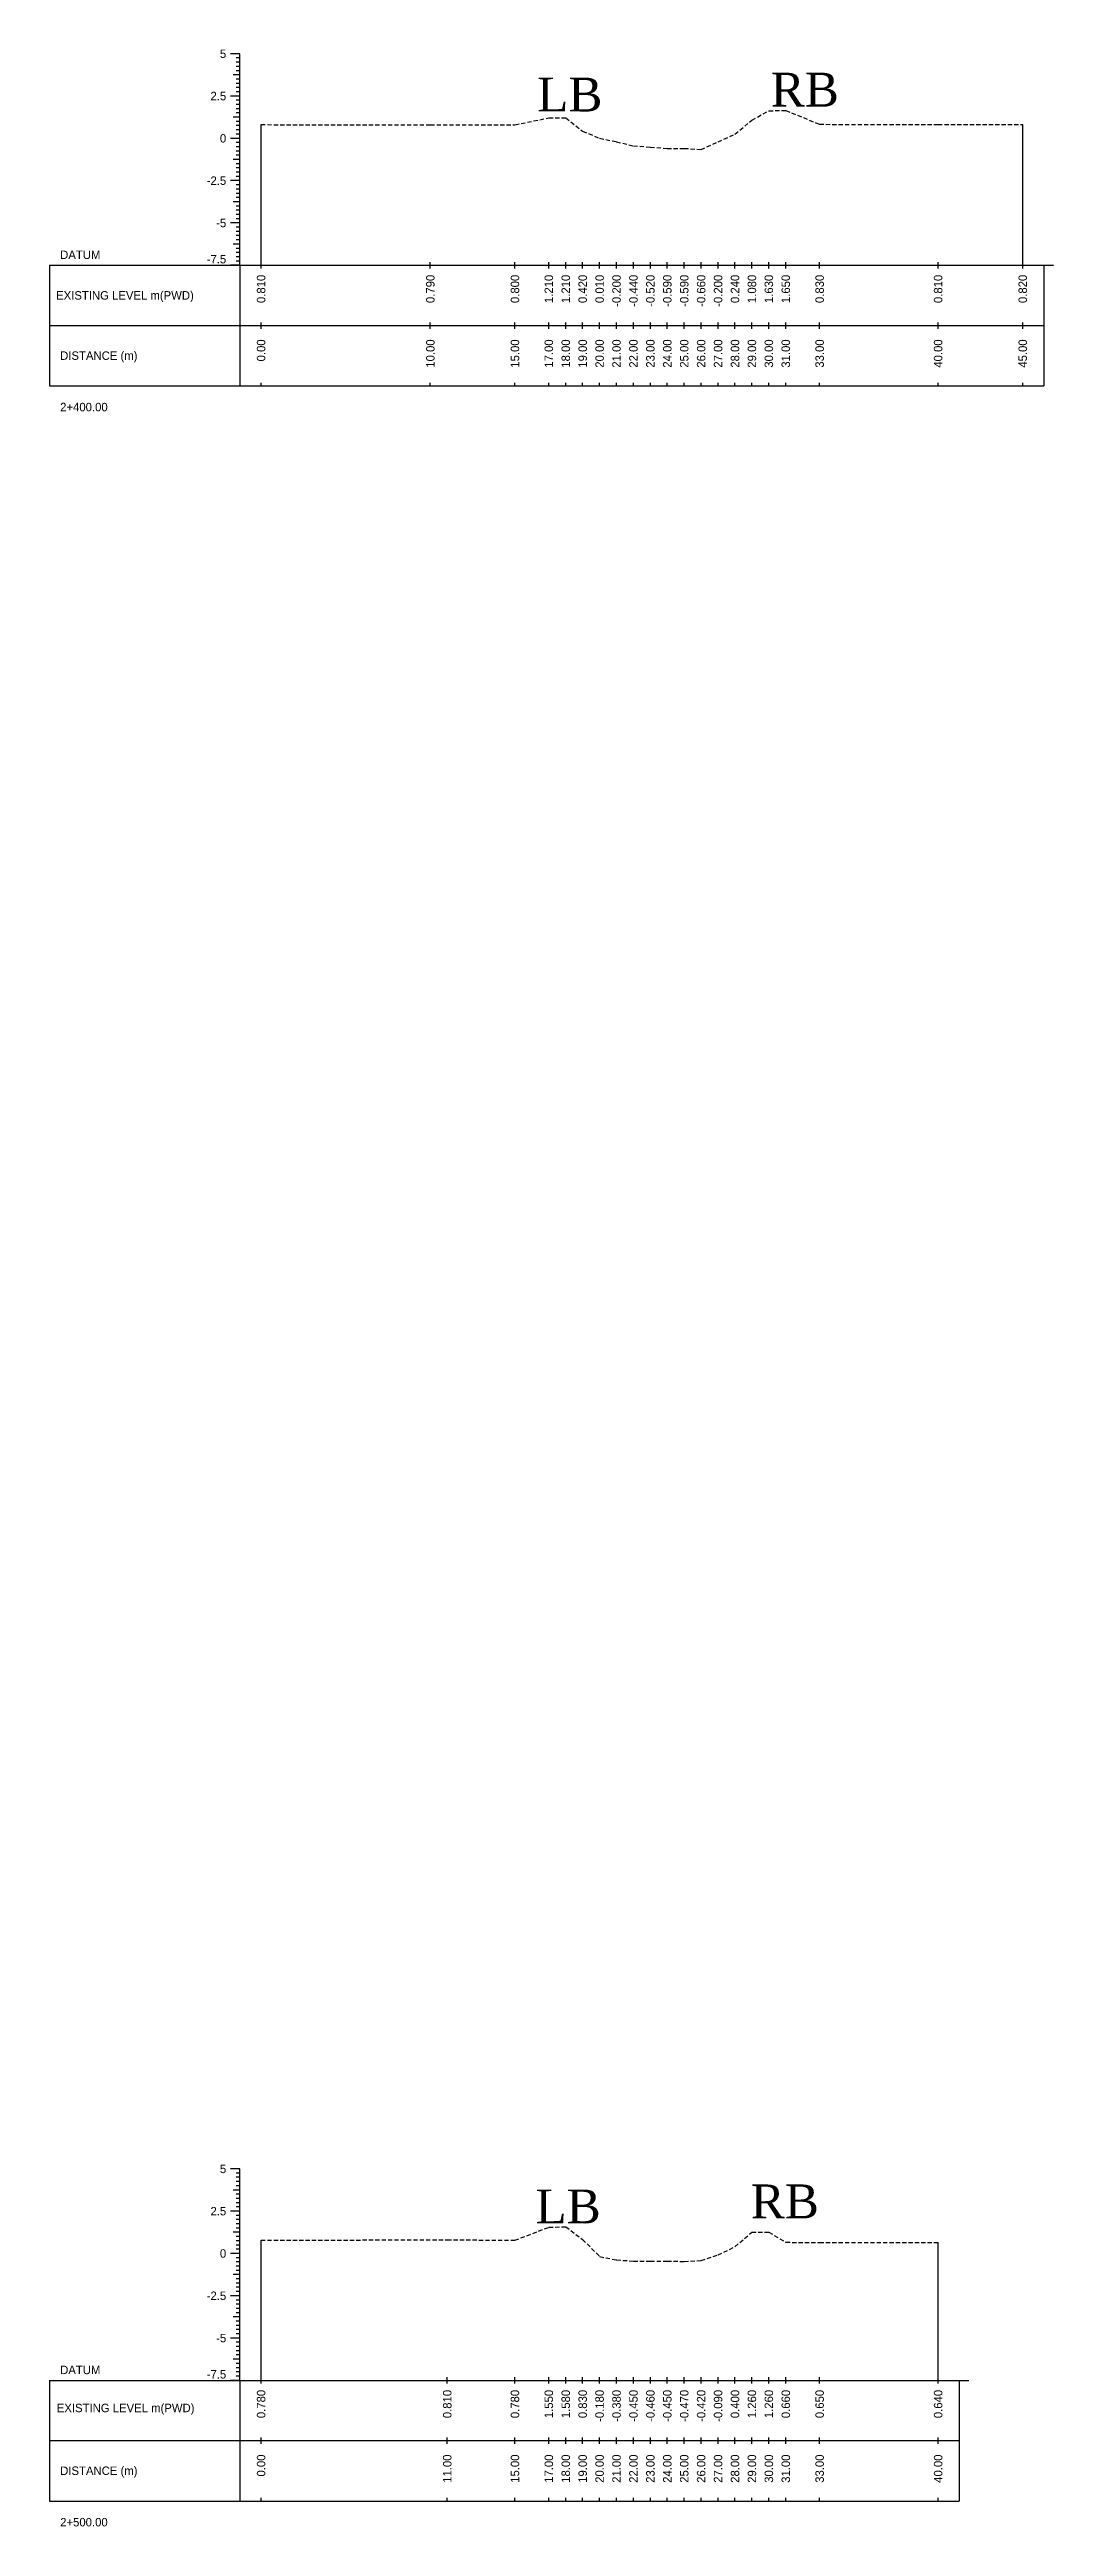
# Model space of a CAD drawing. Header units: inches. Extents: x 2917 to 4535, y -1482 to -1060.
# Drawn here: x 4147.8 to 4207.1, y -1232.3 to -1086 of the extents above; entities that cross this region are included whole.
import ezdxf
from ezdxf.enums import TextEntityAlignment as Align

# ---------------------------------------------------------------- set-up
doc = ezdxf.new("R2010")
doc.units = ezdxf.units.IN
doc.header["$MEASUREMENT"] = 0
doc.linetypes.add('HIDDEN', pattern=[0.375, 0.25, -0.125])
doc.layers.add('CS_Drawing', color=7, linetype='Continuous')
doc.layers.add('GL', color=3, linetype='HIDDEN')
doc.styles.add('romans', font='romans.shx')

msp = doc.modelspace()

# ---------------------------------------------------------------- texts
at = {"char_height": 2, "width": 27.1477, "attachment_point": 1, "style": 'romans'}
for s, insert in [('{\\fTimes New Roman|b0|i0|c0|p18;LB}', (4176.59, -1087.61)), ('{\\fTimes New Roman|b0|i0|c0|p18;RB}', (4190.39, -1087.32)), ('{\\fTimes New Roman|b0|i0|c0|p18;LB}', (4176.49, -1212.42)), ('{\\fTimes New Roman|b0|i0|c0|p18;RB}', (4189.21, -1212.12))]:
    msp.add_mtext(s, dxfattribs=dict(at, insert=insert))
at = {"layer": 'CS_Drawing'}
for s, p in [('5', (4158.22, -1086.2)), ('2.5', (4158.22, -1088.7)), ('0', (4158.22, -1091.2)), ('-2.5', (4158.22, -1093.7)), ('-5', (4158.22, -1096.2)), ('5', (4158.22, -1211.2)), ('2.5', (4158.22, -1213.7)), ('0', (4158.22, -1216.2)), ('-2.5', (4158.22, -1218.7)), ('-5', (4158.22, -1221.2))]:
    msp.add_text(s, height=0.5, dxfattribs=at).set_placement(p, align=Align.MIDDLE_RIGHT)
for s, p in [('DATUM', (4148.41, -1098.08)), ('EXISTING LEVEL m(PWD)', (4148.17, -1100.48)), ('DISTANCE (m)', (4148.41, -1104.04)), ('2+400.00', (4148.41, -1107.08)), ('DATUM', (4148.41, -1223.08)), ('EXISTING LEVEL m(PWD)', (4148.21, -1225.33)), ('DISTANCE (m)', (4148.41, -1229.04)), ('2+500.00', (4148.41, -1232.08))]:
    msp.add_text(s, height=0.5, dxfattribs=at).set_placement(p, align=Align.MIDDLE_LEFT)
for p in [(4158.22, -1098.59), (4158.22, -1223.59)]:
    msp.add_text('-7.5', height=0.5, dxfattribs=at).set_placement(p, align=Align.RIGHT)
for s, p in [('0.810', (4160.28, -1099.26)), ('0.790', (4170.28, -1099.26)), ('0.800', (4175.28, -1099.26)), ('1.210', (4177.28, -1099.26)), ('1.210', (4178.28, -1099.26)), ('0.420', (4179.28, -1099.26)), ('0.010', (4180.28, -1099.26)), ('-0.200', (4181.28, -1099.26)), ('-0.440', (4182.28, -1099.26)), ('-0.520', (4183.28, -1099.26)), ('-0.590', (4184.28, -1099.26)), ('-0.590', (4185.28, -1099.26)), ('-0.660', (4186.28, -1099.26)), ('-0.200', (4187.28, -1099.26)), ('0.240', (4188.28, -1099.26)), ('1.080', (4189.28, -1099.26)), ('1.630', (4190.28, -1099.26)), ('1.650', (4191.28, -1099.26)), ('0.830', (4193.28, -1099.26)), ('0.810', (4200.28, -1099.26)), ('0.820', (4205.28, -1099.26)), ('0.00', (4160.28, -1103.08)), ('10.00', (4170.28, -1103.08)), ('15.00', (4175.28, -1103.08)), ('17.00', (4177.28, -1103.08)), ('18.00', (4178.28, -1103.08)), ('19.00', (4179.28, -1103.08)), ('20.00', (4180.28, -1103.08)), ('21.00', (4181.28, -1103.08)), ('22.00', (4182.28, -1103.08)), ('23.00', (4183.28, -1103.08)), ('24.00', (4184.28, -1103.08)), ('25.00', (4185.28, -1103.08)), ('26.00', (4186.28, -1103.08)), ('27.00', (4187.28, -1103.08)), ('28.00', (4188.28, -1103.08)), ('29.00', (4189.28, -1103.08)), ('30.00', (4190.28, -1103.08)), ('31.00', (4191.28, -1103.08)), ('33.00', (4193.28, -1103.08)), ('40.00', (4200.28, -1103.08)), ('45.00', (4205.28, -1103.08)), ('0.780', (4160.28, -1224.26)), ('0.810', (4171.28, -1224.26)), ('0.780', (4175.28, -1224.26)), ('1.550', (4177.28, -1224.26)), ('1.580', (4178.28, -1224.26)), ('0.830', (4179.28, -1224.26)), ('-0.180', (4180.28, -1224.26)), ('-0.380', (4181.28, -1224.26)), ('-0.450', (4182.28, -1224.26)), ('-0.460', (4183.28, -1224.26)), ('-0.450', (4184.28, -1224.26)), ('-0.470', (4185.28, -1224.26)), ('-0.420', (4186.28, -1224.26)), ('-0.090', (4187.28, -1224.26)), ('0.400', (4188.28, -1224.26)), ('1.260', (4189.28, -1224.26)), ('1.260', (4190.28, -1224.26)), ('0.660', (4191.28, -1224.26)), ('0.650', (4193.28, -1224.26)), ('0.640', (4200.28, -1224.26)), ('0.00', (4160.28, -1228.08)), ('11.00', (4171.28, -1228.08)), ('15.00', (4175.28, -1228.08)), ('17.00', (4177.28, -1228.08)), ('18.00', (4178.28, -1228.08)), ('19.00', (4179.28, -1228.08)), ('20.00', (4180.28, -1228.08)), ('21.00', (4181.28, -1228.08)), ('22.00', (4182.28, -1228.08)), ('23.00', (4183.28, -1228.08)), ('24.00', (4184.28, -1228.08)), ('25.00', (4185.28, -1228.08)), ('26.00', (4186.28, -1228.08)), ('27.00', (4187.28, -1228.08)), ('28.00', (4188.28, -1228.08)), ('29.00', (4189.28, -1228.08)), ('30.00', (4190.28, -1228.08)), ('31.00', (4191.28, -1228.08)), ('33.00', (4193.28, -1228.08)), ('40.00', (4200.28, -1228.08))]:
    msp.add_text(s, height=0.5, rotation=90, dxfattribs=at).set_placement(p, align=Align.MIDDLE_RIGHT)

# ---------------------------------------------------------------- linework, layer by layer
at = {"layer": 'CS_Drawing'}
for p, q in [((4159.03, -1086.2), (4158.47, -1086.2)), ((4159.03, -1086.2), (4158.64, -1086.2)), ((4159.03, -1087.45), (4158.64, -1087.45)), ((4159.03, -1086.2), (4158.81, -1086.2)), ((4159.03, -1086.45), (4158.81, -1086.45)), ((4159.03, -1086.7), (4158.81, -1086.7)), ((4159.03, -1086.95), (4158.81, -1086.95)), ((4159.03, -1087.2), (4158.81, -1087.2)), ((4159.03, -1087.45), (4158.81, -1087.45)), ((4159.03, -1098.7), (4159.03, -1086.2)), ((4159.03, -1088.7), (4158.47, -1088.7)), ((4159.03, -1088.7), (4158.64, -1088.7)), ((4159.03, -1087.7), (4158.81, -1087.7)), ((4159.03, -1087.95), (4158.81, -1087.95)), ((4159.03, -1088.2), (4158.81, -1088.2)), ((4159.03, -1088.45), (4158.81, -1088.45)), ((4159.03, -1088.7), (4158.81, -1088.7)), ((4159.03, -1088.95), (4158.81, -1088.95)), ((4159.03, -1089.95), (4158.64, -1089.95)), ((4159.03, -1089.2), (4158.81, -1089.2)), ((4159.03, -1089.45), (4158.81, -1089.45)), ((4159.03, -1089.7), (4158.81, -1089.7)), ((4159.03, -1089.95), (4158.81, -1089.95)), ((4159.03, -1090.2), (4158.81, -1090.2)), ((4159.03, -1090.45), (4158.81, -1090.45)), ((4160.28, -1098.7), (4160.28, -1090.39)), ((4205.28, -1098.7), (4205.28, -1090.38)), ((4159.03, -1091.2), (4158.47, -1091.2)), ((4159.03, -1091.2), (4158.64, -1091.2)), ((4159.03, -1090.7), (4158.81, -1090.7)), ((4159.03, -1090.95), (4158.81, -1090.95)), ((4159.03, -1091.2), (4158.81, -1091.2)), ((4159.03, -1091.45), (4158.81, -1091.45)), ((4159.03, -1091.7), (4158.81, -1091.7)), ((4159.03, -1091.95), (4158.81, -1091.95)), ((4159.03, -1092.45), (4158.64, -1092.45)), ((4159.03, -1092.2), (4158.81, -1092.2)), ((4159.03, -1092.45), (4158.81, -1092.45)), ((4159.03, -1092.7), (4158.81, -1092.7)), ((4159.03, -1092.95), (4158.81, -1092.95)), ((4159.03, -1093.2), (4158.81, -1093.2)), ((4159.03, -1093.45), (4158.81, -1093.45)), ((4159.03, -1093.7), (4158.47, -1093.7)), ((4159.03, -1093.7), (4158.64, -1093.7)), ((4159.03, -1093.7), (4158.81, -1093.7)), ((4159.03, -1093.95), (4158.81, -1093.95)), ((4159.03, -1094.2), (4158.81, -1094.2)), ((4159.03, -1094.45), (4158.81, -1094.45)), ((4159.03, -1094.7), (4158.81, -1094.7)), ((4159.03, -1096.2), (4158.47, -1096.2)), ((4159.03, -1094.95), (4158.64, -1094.95)), ((4159.03, -1096.2), (4158.64, -1096.2)), ((4159.03, -1094.95), (4158.81, -1094.95)), ((4159.03, -1095.2), (4158.81, -1095.2)), ((4159.03, -1095.45), (4158.81, -1095.45)), ((4159.03, -1095.7), (4158.81, -1095.7)), ((4159.03, -1095.95), (4158.81, -1095.95)), ((4159.03, -1096.2), (4158.81, -1096.2)), ((4159.03, -1097.45), (4158.64, -1097.45)), ((4159.03, -1096.45), (4158.81, -1096.45)), ((4159.03, -1096.7), (4158.81, -1096.7)), ((4159.03, -1096.95), (4158.81, -1096.95)), ((4159.03, -1097.2), (4158.81, -1097.2)), ((4159.03, -1097.45), (4158.81, -1097.45)), ((4159.03, -1097.7), (4158.81, -1097.7)), ((4147.78, -1098.7), (4159.03, -1098.7)), ((4147.78, -1098.7), (4147.78, -1105.83)), ((4159.03, -1098.7), (4158.47, -1098.7)), ((4159.03, -1098.7), (4158.64, -1098.7)), ((4159.03, -1097.95), (4158.81, -1097.95)), ((4159.03, -1098.2), (4158.81, -1098.2)), ((4159.03, -1098.45), (4158.81, -1098.45)), ((4159.03, -1098.7), (4158.81, -1098.7)), ((4159.03, -1098.7), (4206.53, -1098.7)), ((4159.03, -1098.7), (4159.03, -1105.83)), ((4160.28, -1098.89), (4160.28, -1098.51)), ((4170.28, -1098.89), (4170.28, -1098.51)), ((4175.28, -1098.89), (4175.28, -1098.51)), ((4177.28, -1098.89), (4177.28, -1098.51)), ((4178.28, -1098.89), (4178.28, -1098.51)), ((4179.28, -1098.89), (4179.28, -1098.51)), ((4180.28, -1098.89), (4180.28, -1098.51)), ((4181.28, -1098.89), (4181.28, -1098.51)), ((4182.28, -1098.89), (4182.28, -1098.51)), ((4183.28, -1098.89), (4183.28, -1098.51)), ((4184.28, -1098.89), (4184.28, -1098.51)), ((4185.28, -1098.89), (4185.28, -1098.51)), ((4186.28, -1098.89), (4186.28, -1098.51)), ((4187.28, -1098.89), (4187.28, -1098.51)), ((4188.28, -1098.89), (4188.28, -1098.51)), ((4189.28, -1098.89), (4189.28, -1098.51)), ((4190.28, -1098.89), (4190.28, -1098.51)), ((4191.28, -1098.89), (4191.28, -1098.51)), ((4193.28, -1098.89), (4193.28, -1098.51)), ((4200.28, -1098.89), (4200.28, -1098.51)), ((4205.28, -1098.89), (4205.28, -1098.51)), ((4206.53, -1098.7), (4207.1, -1098.7)), ((4206.53, -1098.7), (4206.93, -1098.7)), ((4206.53, -1098.7), (4206.76, -1098.7)), ((4206.53, -1098.7), (4206.53, -1105.83)), ((4160.28, -1102.45), (4160.28, -1102.08)), ((4170.28, -1102.45), (4170.28, -1102.08)), ((4175.28, -1102.45), (4175.28, -1102.08)), ((4177.28, -1102.45), (4177.28, -1102.08)), ((4178.28, -1102.45), (4178.28, -1102.08)), ((4179.28, -1102.45), (4179.28, -1102.08)), ((4180.28, -1102.45), (4180.28, -1102.08)), ((4181.28, -1102.45), (4181.28, -1102.08)), ((4182.28, -1102.45), (4182.28, -1102.08)), ((4183.28, -1102.45), (4183.28, -1102.08)), ((4184.28, -1102.45), (4184.28, -1102.08)), ((4185.28, -1102.45), (4185.28, -1102.08)), ((4186.28, -1102.45), (4186.28, -1102.08)), ((4187.28, -1102.45), (4187.28, -1102.08)), ((4188.28, -1102.45), (4188.28, -1102.08)), ((4189.28, -1102.45), (4189.28, -1102.08)), ((4190.28, -1102.45), (4190.28, -1102.08)), ((4191.28, -1102.45), (4191.28, -1102.08)), ((4193.28, -1102.45), (4193.28, -1102.08)), ((4200.28, -1102.45), (4200.28, -1102.08)), ((4205.28, -1102.45), (4205.28, -1102.08)), ((4147.78, -1102.26), (4159.03, -1102.26)), ((4159.03, -1102.26), (4206.53, -1102.26)), ((4159.03, -1102.26), (4206.53, -1102.26)), ((4147.78, -1105.83), (4159.03, -1105.83)), ((4159.03, -1105.83), (4206.53, -1105.83)), ((4160.28, -1105.83), (4160.28, -1105.64)), ((4170.28, -1105.83), (4170.28, -1105.64)), ((4175.28, -1105.83), (4175.28, -1105.64)), ((4177.28, -1105.83), (4177.28, -1105.64)), ((4178.28, -1105.83), (4178.28, -1105.64)), ((4179.28, -1105.83), (4179.28, -1105.64)), ((4180.28, -1105.83), (4180.28, -1105.64)), ((4181.28, -1105.83), (4181.28, -1105.64)), ((4182.28, -1105.83), (4182.28, -1105.64)), ((4183.28, -1105.83), (4183.28, -1105.64)), ((4184.28, -1105.83), (4184.28, -1105.64)), ((4185.28, -1105.83), (4185.28, -1105.64)), ((4186.28, -1105.83), (4186.28, -1105.64)), ((4187.28, -1105.83), (4187.28, -1105.64)), ((4188.28, -1105.83), (4188.28, -1105.64)), ((4189.28, -1105.83), (4189.28, -1105.64)), ((4190.28, -1105.83), (4190.28, -1105.64)), ((4191.28, -1105.83), (4191.28, -1105.64)), ((4193.28, -1105.83), (4193.28, -1105.64)), ((4200.28, -1105.83), (4200.28, -1105.64)), ((4205.28, -1105.83), (4205.28, -1105.64)), ((4159.03, -1211.2), (4158.47, -1211.2)), ((4159.03, -1211.2), (4158.64, -1211.2)), ((4159.03, -1211.2), (4158.81, -1211.2)), ((4159.03, -1211.45), (4158.81, -1211.45)), ((4159.03, -1211.7), (4158.81, -1211.7)), ((4159.03, -1211.95), (4158.81, -1211.95)), ((4159.03, -1223.7), (4159.03, -1211.2)), ((4159.03, -1212.45), (4158.64, -1212.45)), ((4159.03, -1212.2), (4158.81, -1212.2)), ((4159.03, -1212.45), (4158.81, -1212.45)), ((4159.03, -1212.7), (4158.81, -1212.7)), ((4159.03, -1212.95), (4158.81, -1212.95)), ((4159.03, -1213.2), (4158.81, -1213.2)), ((4159.03, -1213.45), (4158.81, -1213.45)), ((4159.03, -1213.7), (4158.47, -1213.7)), ((4159.03, -1213.7), (4158.64, -1213.7)), ((4159.03, -1214.95), (4158.64, -1214.95)), ((4159.03, -1213.7), (4158.81, -1213.7)), ((4159.03, -1213.95), (4158.81, -1213.95)), ((4159.03, -1214.2), (4158.81, -1214.2)), ((4159.03, -1214.45), (4158.81, -1214.45)), ((4159.03, -1214.7), (4158.81, -1214.7)), ((4159.03, -1214.95), (4158.81, -1214.95)), ((4159.03, -1216.2), (4158.47, -1216.2)), ((4159.03, -1216.2), (4158.64, -1216.2)), ((4159.03, -1215.2), (4158.81, -1215.2)), ((4159.03, -1215.45), (4158.81, -1215.45)), ((4159.03, -1215.7), (4158.81, -1215.7)), ((4159.03, -1215.95), (4158.81, -1215.95)), ((4159.03, -1216.2), (4158.81, -1216.2)), ((4160.28, -1223.7), (4160.28, -1215.42)), ((4200.28, -1223.7), (4200.28, -1215.56)), ((4159.03, -1217.45), (4158.64, -1217.45)), ((4159.03, -1216.45), (4158.81, -1216.45)), ((4159.03, -1216.7), (4158.81, -1216.7)), ((4159.03, -1216.95), (4158.81, -1216.95)), ((4159.03, -1217.2), (4158.81, -1217.2)), ((4159.03, -1217.45), (4158.81, -1217.45)), ((4159.03, -1217.7), (4158.81, -1217.7)), ((4159.03, -1218.7), (4158.47, -1218.7)), ((4159.03, -1218.7), (4158.64, -1218.7)), ((4159.03, -1217.95), (4158.81, -1217.95)), ((4159.03, -1218.2), (4158.81, -1218.2)), ((4159.03, -1218.45), (4158.81, -1218.45)), ((4159.03, -1218.7), (4158.81, -1218.7)), ((4159.03, -1218.95), (4158.81, -1218.95)), ((4159.03, -1219.2), (4158.81, -1219.2)), ((4159.03, -1219.95), (4158.64, -1219.95)), ((4159.03, -1219.45), (4158.81, -1219.45)), ((4159.03, -1219.7), (4158.81, -1219.7)), ((4159.03, -1219.95), (4158.81, -1219.95)), ((4159.03, -1220.2), (4158.81, -1220.2)), ((4159.03, -1220.45), (4158.81, -1220.45)), ((4159.03, -1220.7), (4158.81, -1220.7)), ((4159.03, -1221.2), (4158.47, -1221.2)), ((4159.03, -1221.2), (4158.64, -1221.2)), ((4159.03, -1220.95), (4158.81, -1220.95)), ((4159.03, -1221.2), (4158.81, -1221.2)), ((4159.03, -1221.45), (4158.81, -1221.45)), ((4159.03, -1221.7), (4158.81, -1221.7)), ((4159.03, -1221.95), (4158.81, -1221.95)), ((4159.03, -1222.2), (4158.81, -1222.2)), ((4147.78, -1223.7), (4159.03, -1223.7)), ((4147.78, -1223.7), (4147.78, -1230.83)), ((4159.03, -1223.7), (4158.47, -1223.7)), ((4159.03, -1222.45), (4158.64, -1222.45)), ((4159.03, -1223.7), (4158.64, -1223.7)), ((4159.03, -1222.45), (4158.81, -1222.45)), ((4159.03, -1222.7), (4158.81, -1222.7)), ((4159.03, -1222.95), (4158.81, -1222.95)), ((4159.03, -1223.2), (4158.81, -1223.2)), ((4159.03, -1223.45), (4158.81, -1223.45)), ((4159.03, -1223.7), (4158.81, -1223.7)), ((4159.03, -1223.7), (4201.53, -1223.7)), ((4159.03, -1223.7), (4159.03, -1230.83)), ((4160.28, -1223.89), (4160.28, -1223.51)), ((4171.28, -1223.89), (4171.28, -1223.51)), ((4175.28, -1223.89), (4175.28, -1223.51)), ((4177.28, -1223.89), (4177.28, -1223.51)), ((4178.28, -1223.89), (4178.28, -1223.51)), ((4179.28, -1223.89), (4179.28, -1223.51)), ((4180.28, -1223.89), (4180.28, -1223.51)), ((4181.28, -1223.89), (4181.28, -1223.51)), ((4182.28, -1223.89), (4182.28, -1223.51)), ((4183.28, -1223.89), (4183.28, -1223.51)), ((4184.28, -1223.89), (4184.28, -1223.51)), ((4185.28, -1223.89), (4185.28, -1223.51)), ((4186.28, -1223.89), (4186.28, -1223.51)), ((4187.28, -1223.89), (4187.28, -1223.51)), ((4188.28, -1223.89), (4188.28, -1223.51)), ((4189.28, -1223.89), (4189.28, -1223.51)), ((4190.28, -1223.89), (4190.28, -1223.51)), ((4191.28, -1223.89), (4191.28, -1223.51)), ((4193.28, -1223.89), (4193.28, -1223.51)), ((4200.28, -1223.89), (4200.28, -1223.51)), ((4201.53, -1223.7), (4202.1, -1223.7)), ((4201.53, -1223.7), (4201.93, -1223.7)), ((4201.53, -1223.7), (4201.76, -1223.7)), ((4201.53, -1223.7), (4201.53, -1230.83)), ((4147.78, -1227.26), (4159.03, -1227.26)), ((4159.03, -1227.26), (4201.53, -1227.26)), ((4159.03, -1227.26), (4201.53, -1227.26)), ((4160.28, -1227.45), (4160.28, -1227.08)), ((4171.28, -1227.45), (4171.28, -1227.08)), ((4175.28, -1227.45), (4175.28, -1227.08)), ((4177.28, -1227.45), (4177.28, -1227.08)), ((4178.28, -1227.45), (4178.28, -1227.08)), ((4179.28, -1227.45), (4179.28, -1227.08)), ((4180.28, -1227.45), (4180.28, -1227.08)), ((4181.28, -1227.45), (4181.28, -1227.08)), ((4182.28, -1227.45), (4182.28, -1227.08)), ((4183.28, -1227.45), (4183.28, -1227.08)), ((4184.28, -1227.45), (4184.28, -1227.08)), ((4185.28, -1227.45), (4185.28, -1227.08)), ((4186.28, -1227.45), (4186.28, -1227.08)), ((4187.28, -1227.45), (4187.28, -1227.08)), ((4188.28, -1227.45), (4188.28, -1227.08)), ((4189.28, -1227.45), (4189.28, -1227.08)), ((4190.28, -1227.45), (4190.28, -1227.08)), ((4191.28, -1227.45), (4191.28, -1227.08)), ((4193.28, -1227.45), (4193.28, -1227.08)), ((4200.28, -1227.45), (4200.28, -1227.08)), ((4147.78, -1230.83), (4159.03, -1230.83)), ((4159.03, -1230.83), (4201.53, -1230.83)), ((4160.28, -1230.83), (4160.28, -1230.64)), ((4171.28, -1230.83), (4171.28, -1230.64)), ((4175.28, -1230.83), (4175.28, -1230.64)), ((4177.28, -1230.83), (4177.28, -1230.64)), ((4178.28, -1230.83), (4178.28, -1230.64)), ((4179.28, -1230.83), (4179.28, -1230.64)), ((4180.28, -1230.83), (4180.28, -1230.64)), ((4181.28, -1230.83), (4181.28, -1230.64)), ((4182.28, -1230.83), (4182.28, -1230.64)), ((4183.28, -1230.83), (4183.28, -1230.64)), ((4184.28, -1230.83), (4184.28, -1230.64)), ((4185.28, -1230.83), (4185.28, -1230.64)), ((4186.28, -1230.83), (4186.28, -1230.64)), ((4187.28, -1230.83), (4187.28, -1230.64)), ((4188.28, -1230.83), (4188.28, -1230.64)), ((4189.28, -1230.83), (4189.28, -1230.64)), ((4190.28, -1230.83), (4190.28, -1230.64)), ((4191.28, -1230.83), (4191.28, -1230.64)), ((4193.28, -1230.83), (4193.28, -1230.64)), ((4200.28, -1230.83), (4200.28, -1230.64))]:
    msp.add_line(p, q, dxfattribs=at)
at = {"layer": 'GL'}
for points in [[(4160.28, -1090.39), (4170.28, -1090.41), (4175.28, -1090.4), (4177.28, -1089.99), (4178.28, -1089.99), (4179.28, -1090.78), (4180.28, -1091.19), (4181.28, -1091.4), (4182.28, -1091.64), (4183.28, -1091.72), (4184.28, -1091.79), (4185.28, -1091.79), (4186.28, -1091.86), (4187.28, -1091.4), (4188.28, -1090.96), (4189.28, -1090.12), (4190.28, -1089.57), (4191.28, -1089.55), (4193.28, -1090.37), (4200.28, -1090.39), (4205.28, -1090.38)], [(4160.28, -1215.42), (4171.28, -1215.39), (4175.28, -1215.42), (4177.28, -1214.65), (4178.28, -1214.62), (4179.28, -1215.37), (4180.28, -1216.38), (4181.28, -1216.58), (4182.28, -1216.65), (4183.28, -1216.66), (4184.28, -1216.65), (4185.28, -1216.67), (4186.28, -1216.62), (4187.28, -1216.29), (4188.28, -1215.8), (4189.28, -1214.94), (4190.28, -1214.94), (4191.28, -1215.54), (4193.28, -1215.55), (4200.28, -1215.56)]]:
    msp.add_lwpolyline(points, dxfattribs=at)

msp.set_redraw_order([(e.dxf.handle, doc.entitydb.next_handle()) for e in msp.query("TEXT MTEXT ATTDEF DIMENSION ARC_DIMENSION")])  # texts and dimensions are drawn at this point

doc.saveas('drawing.dxf')
